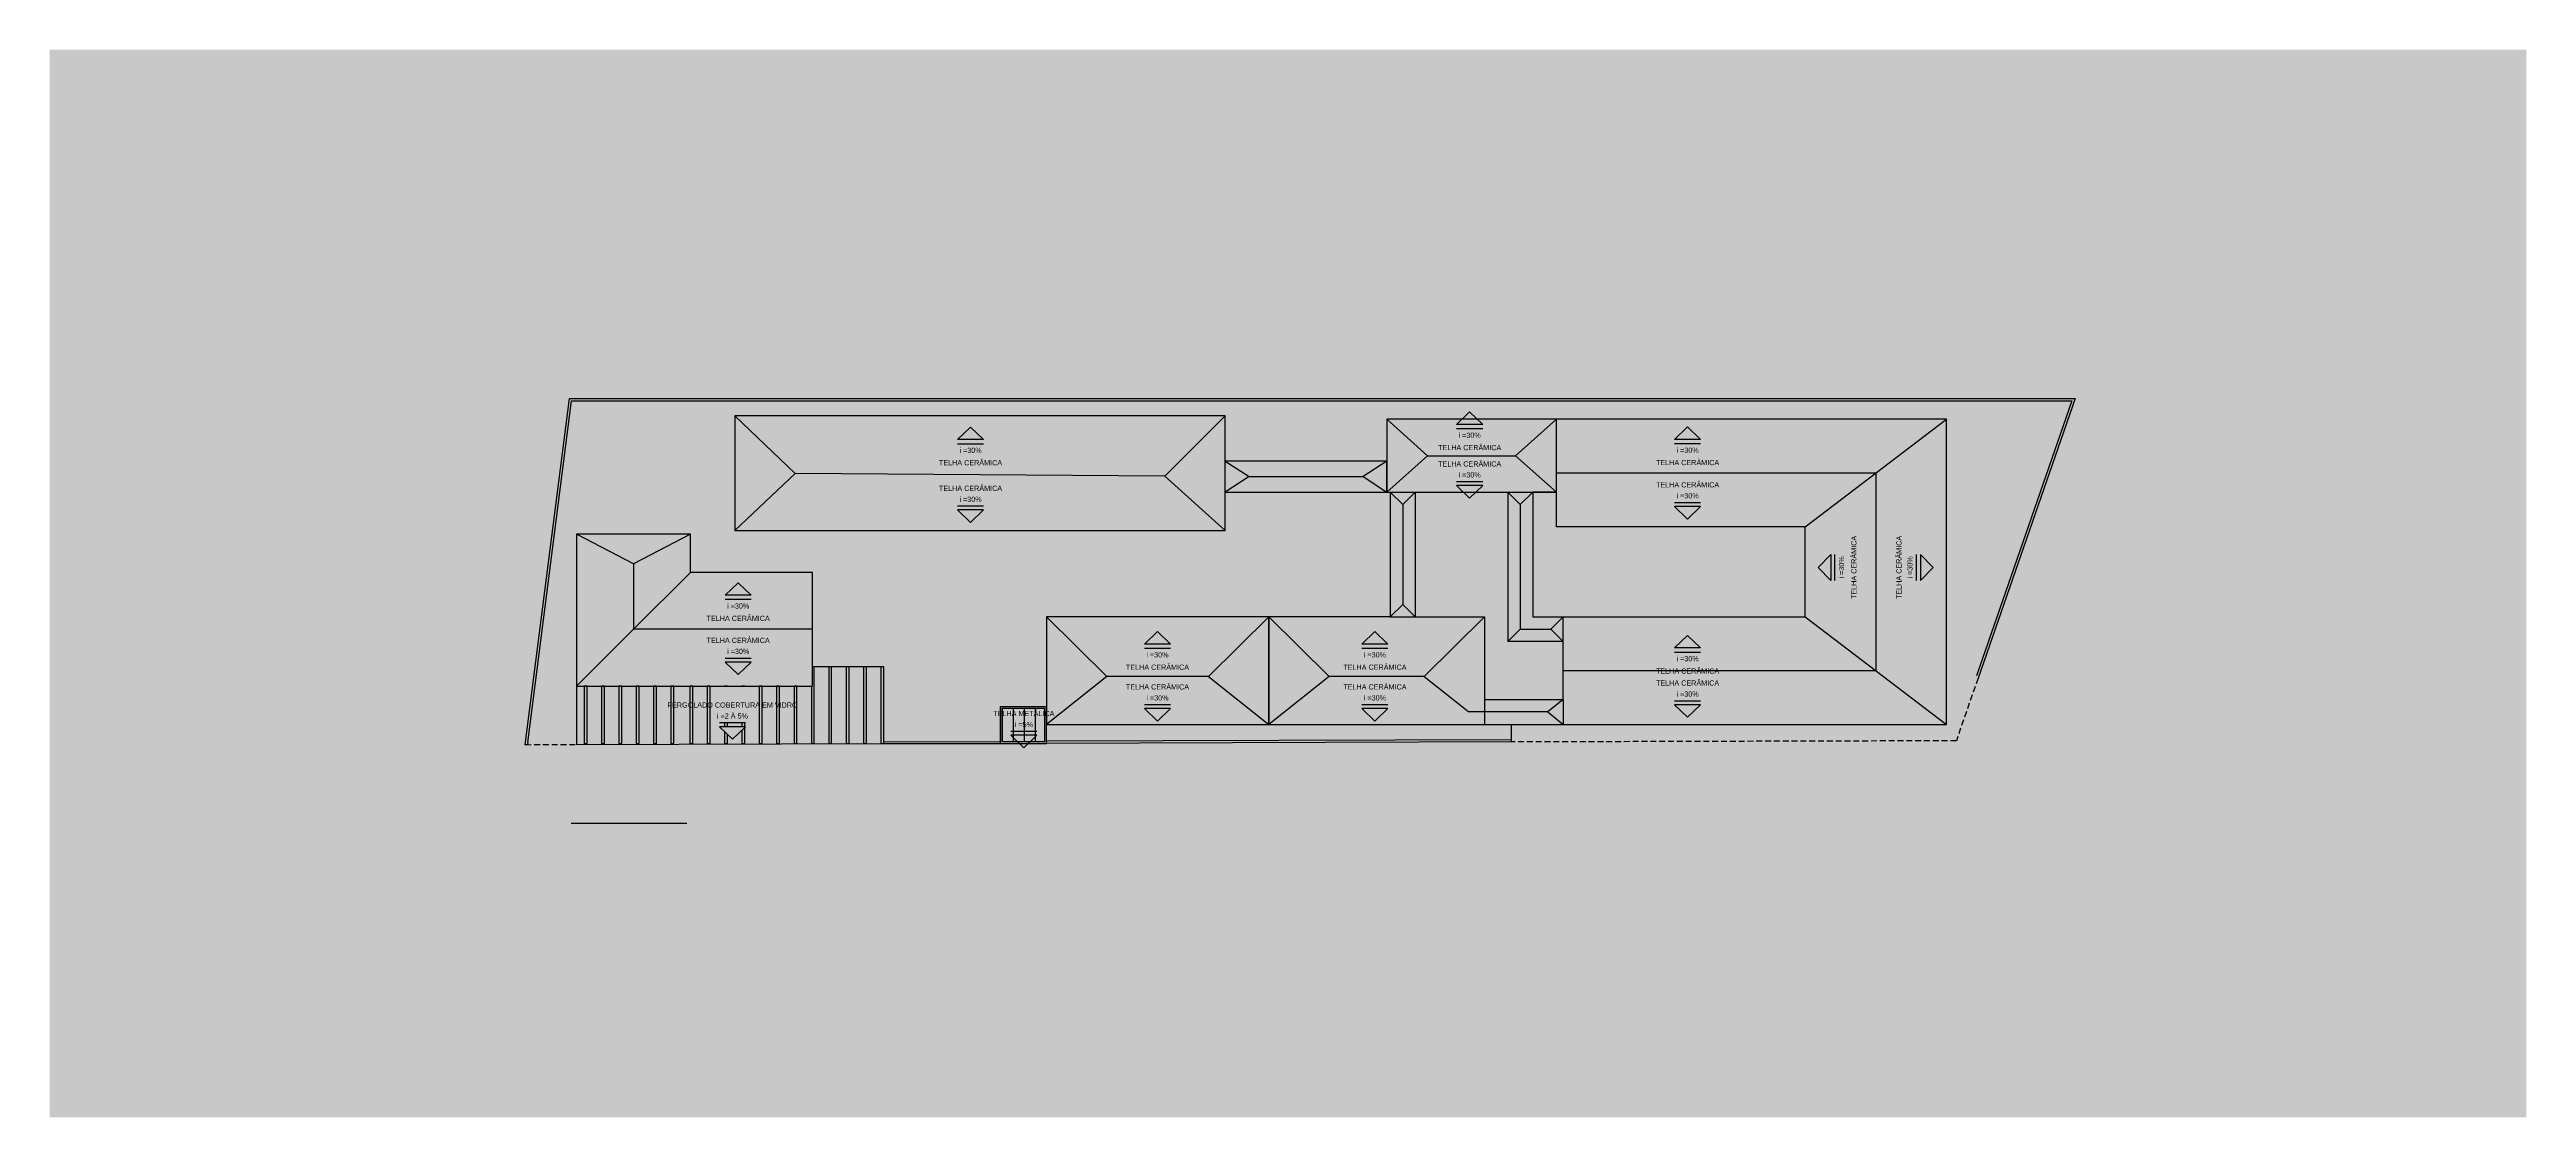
# Model space of a CAD drawing. Header units: centimetres. Extents: x 0 to 1814864, y -139216 to 99734.
# Drawn here: x 895693 to 917082, y -63151 to -53930 of the extents above; entities that cross this region are included whole.
import ezdxf
from ezdxf.enums import TextEntityAlignment as Align

# ---------------------------------------------------------------- set-up
doc = ezdxf.new("R2010")
doc.units = ezdxf.units.CM
doc.header["$LTSCALE"] = 4
doc.linetypes.add('HIDDENX2', pattern=[19.05, 12.7, -6.35])
for name, color, linetype in [('0.1', 1, 'Continuous'), ('0.4', 4, 'Continuous'), ('0.6', 6, 'Continuous'), ('03-CONT', 3, 'Continuous'), ('B-SIMBOLOS', 2, 'Continuous')]:
    doc.layers.add(name, color=color, linetype=linetype)
doc.layers.add('C-TEXTO-01', color=2, linetype='Continuous', lineweight=20)
doc.styles.add('S2', font='romans.shx', dxfattribs={"height": 0.2})
doc.styles.add('Símbolos', font='ERASLGHT.TTF')

# ---------------------------------------------------------------- blocks, each defined once
blk = doc.blocks.new('*U33')
blk.add_line((-0.45, 0.573), (0.45, 0.573))
blk.add_lwpolyline([(0, 0), (0.45, 0.433), (-0.45, 0.433)], close=True)
at = {"style": 'S2'}
for tag, p in [('COBERTURA', (0, 1.092)), ('INCLINAÇÃO', (0, 0.713))]:
    blk.add_attdef(tag, text='', height=0.2, dxfattribs=at).set_placement(p, align=Align.CENTER)

msp = doc.modelspace()

# ---------------------------------------------------------------- hatches: boundary and pattern name
at = {"layer": '0.4', "true_color": 0xf8f3ec}
h = msp.add_hatch(color=7, dxfattribs=at)
h.dxf.hatch_style = 1
h.paths.add_polyline_path([(917082.191, -63151.425), (917082.191, -53929.876), (895693.384, -53929.876), (895693.384, -63151.425)])
at = {"layer": '0.4'}
h = msp.add_hatch(dxfattribs=at)
h.set_pattern_fill('ANSI31', color=256, scale=30, angle=45)
h.paths.add_polyline_path([(904287.783, -59621.245), (903917.783, -59621.245), (903917.783, -59906.245), (904287.783, -59906.245)])
at = {"layer": '03-CONT', "true_color": 0x964b00, "transparency": 33554508}
h = msp.add_hatch(color=34, dxfattribs=at)
h.dxf.hatch_style = 1
h.paths.add_polyline_path([(902133.046, -57591.565), (901611.559, -57092.906), (901611.559, -58082.827)])
h.paths.add_polyline_path([(905846.559, -57092.906), (901611.559, -57092.906), (902133.046, -57591.565), (905325.02, -57614.205)])
h.paths.add_polyline_path([(903374.835, -57447.889), (903917.868, -57447.889), (903917.868, -57535.516), (903374.835, -57535.516)], flags=0)
h.paths.add_polyline_path([(903533.851, -57298.4), (903646.351, -57190.147), (903758.851, -57298.4)], flags=16)
h.paths.add_polyline_path([(903540.239, -57356.119), (903752.464, -57356.119), (903752.464, -57425.696), (903540.239, -57425.696)], flags=0)
h.paths.add_polyline_path([(905325.02, -57614.205), (902133.046, -57591.565), (901611.559, -58082.827), (905846.515, -58082.827)])
h.paths.add_polyline_path([(903374.835, -57756.355), (903374.835, -57668.728), (903917.868, -57668.728), (903917.868, -57756.355)], flags=16)
h.paths.add_polyline_path([(903540.239, -57778.549), (903752.464, -57778.549), (903752.464, -57848.125), (903540.239, -57848.125)], flags=0)
h.paths.add_polyline_path([(903533.851, -57905.844), (903758.851, -57905.844), (903646.351, -58014.097)], flags=16)
h.paths.add_polyline_path([(905846.559, -57482.906), (905846.559, -57092.906), (905325.02, -57614.205), (905846.515, -58082.827), (905846.559, -58082.827), (905846.559, -57752.903)])
h.paths.add_polyline_path([(907240.792, -57482.906), (905846.559, -57482.906), (906051.664, -57617.905), (907035.688, -57617.905)])
h.paths.add_polyline_path([(907035.688, -57617.905), (906051.664, -57617.905), (905846.559, -57752.903), (907240.792, -57752.903)])
h.paths.add_polyline_path([(905846.559, -57482.906), (905846.559, -57752.903), (906051.664, -57617.905)])
h.paths.add_polyline_path([(907240.792, -57482.906), (907035.688, -57617.905), (907240.792, -57752.903)])
h.paths.add_polyline_path([(907378.292, -57857.554), (907270.792, -57752.903), (907270.792, -58827.37), (907378.292, -58722.72)])
h.paths.add_polyline_path([(907485.792, -57752.903), (907378.292, -57857.554), (907378.292, -58722.72), (907485.792, -58827.37)])
h.paths.add_polyline_path([(907378.292, -58722.72), (907270.792, -58827.37), (907485.792, -58827.37)])
h.paths.add_polyline_path([(907485.792, -57752.903), (907270.792, -57752.903), (907378.292, -57857.554)])
h.paths.add_polyline_path([(905701.298, -59342.37), (904824.278, -59342.37), (904302.783, -59757.37), (906222.792, -59757.37)])
h.paths.add_polyline_path([(904989.222, -59471.159), (904989.222, -59383.533), (905532.255, -59383.533), (905532.255, -59471.159)], flags=16)
h.paths.add_polyline_path([(905148.239, -59620.648), (905373.239, -59620.648), (905260.739, -59728.902)], flags=16)
h.paths.add_polyline_path([(905154.626, -59562.93), (905154.626, -59493.353), (905366.851, -59493.353), (905366.851, -59562.93)], flags=16)
h.paths.add_polyline_path([(906222.792, -58827.37), (905701.298, -59342.37), (906222.792, -59757.37)])
h.paths.add_polyline_path([(906744.287, -59342.37), (906222.792, -58827.37), (906222.792, -59757.37)])
h.paths.add_polyline_path([(908084.195, -58827.37), (907485.792, -58827.37), (907270.792, -58827.37), (906222.792, -58827.37), (906744.287, -59342.37), (907562.7, -59342.37)])
h.paths.add_polyline_path([(906866.97, -59213.582), (907410.003, -59213.582), (907410.003, -59301.208), (906866.97, -59301.208)], flags=0)
h.paths.add_polyline_path([(907025.987, -59064.092), (907138.487, -58955.839), (907250.987, -59064.092)], flags=16)
h.paths.add_polyline_path([(907032.374, -59121.811), (907244.599, -59121.811), (907244.599, -59191.388), (907032.374, -59191.388)], flags=0)
h.paths.add_polyline_path([(907562.7, -59342.37), (906744.287, -59342.37), (906222.792, -59757.37), (908084.195, -59757.37), (908084.195, -59649.87), (907949.109, -59649.87)])
h.paths.add_polyline_path([(906866.97, -59471.159), (906866.97, -59383.533), (907410.003, -59383.533), (907410.003, -59471.159)], flags=16)
h.paths.add_polyline_path([(907032.374, -59493.353), (907244.599, -59493.353), (907244.599, -59562.93), (907032.374, -59562.93)], flags=0)
h.paths.add_polyline_path([(907025.987, -59620.648), (907250.987, -59620.648), (907138.487, -59728.902)], flags=16)
h.paths.add_polyline_path([(908084.195, -58827.37), (907562.7, -59342.37), (907949.109, -59649.87), (908084.195, -59649.87)])
h.paths.add_polyline_path([(906222.792, -58827.37), (904302.783, -58827.37), (904824.278, -59342.37), (905701.298, -59342.37)])
h.paths.add_polyline_path([(905532.255, -59213.582), (905532.255, -59301.208), (904989.222, -59301.208), (904989.222, -59213.582)], flags=0)
h.paths.add_polyline_path([(905366.851, -59191.388), (905154.626, -59191.388), (905154.626, -59121.811), (905366.851, -59121.811)], flags=16)
h.paths.add_polyline_path([(905373.239, -59064.092), (905148.239, -59064.092), (905260.739, -58955.839)], flags=16)
h.paths.add_polyline_path([(908631.455, -59649.87), (908084.195, -59649.87), (908084.195, -59757.37), (908762.792, -59757.37)])
h.paths.add_polyline_path([(908762.792, -59542.37), (908084.195, -59542.37), (908084.195, -59649.87), (908631.455, -59649.87)])
h.paths.add_polyline_path([(908762.792, -59542.37), (908631.455, -59649.87), (908762.792, -59757.37)])
h.paths.add_polyline_path([(911462.792, -59292.37), (910109.985, -59292.37), (910109.985, -59334.433), (909566.952, -59334.433), (909566.952, -59292.37), (908762.792, -59292.37), (908762.792, -59542.37), (908762.792, -59757.37), (912072.792, -59757.37)])
h.paths.add_polyline_path([(909566.952, -59437.934), (909566.952, -59350.308), (910109.985, -59350.308), (910109.985, -59437.934)], flags=16)
h.paths.add_polyline_path([(909725.969, -59587.424), (909950.969, -59587.424), (909838.469, -59695.677)], flags=16)
h.paths.add_polyline_path([(909732.356, -59460.128), (909944.581, -59460.128), (909944.581, -59529.705), (909732.356, -59529.705)], flags=0)
h.paths.add_polyline_path([(910852.792, -58827.37), (908762.792, -58827.37), (908762.792, -59042.37), (908762.792, -59292.37), (909566.952, -59292.37), (909566.952, -59246.807), (910109.985, -59246.807), (910109.985, -59292.37), (911462.792, -59292.37)])
h.paths.add_polyline_path([(909725.969, -59097.317), (909838.469, -58989.064), (909950.969, -59097.317)], flags=16)
h.paths.add_polyline_path([(909732.356, -59155.036), (909944.581, -59155.036), (909944.581, -59224.613), (909732.356, -59224.613)], flags=0)
h.paths.add_polyline_path([(911462.792, -57586.37), (910852.792, -58051.37), (910852.792, -58827.37), (911462.792, -59292.37)])
h.paths.add_polyline_path([(911224.428, -58673.014), (911224.428, -58129.981), (911312.055, -58129.981), (911312.055, -58673.014)], flags=16)
h.paths.add_polyline_path([(911074.939, -58513.998), (910966.686, -58401.498), (911074.939, -58288.998)], flags=16)
h.paths.add_polyline_path([(911132.658, -58507.61), (911132.658, -58295.385), (911202.234, -58295.385), (911202.234, -58507.61)], flags=16)
h.paths.add_polyline_path([(912072.792, -57121.37), (911462.792, -57586.37), (911462.792, -59292.37), (912072.792, -59757.37)])
h.paths.add_polyline_path([(911701.156, -58673.014), (911613.53, -58673.014), (911613.53, -58129.981), (911701.156, -58129.981)], flags=16)
h.paths.add_polyline_path([(911850.646, -58513.998), (911850.646, -58288.998), (911958.899, -58401.498)], flags=16)
h.paths.add_polyline_path([(911792.927, -58507.61), (911723.35, -58507.61), (911723.35, -58295.385), (911792.927, -58295.385)], flags=16)
h.paths.add_polyline_path([(911462.792, -57586.37), (908705.792, -57586.37), (908705.792, -58051.37), (910852.792, -58051.37)])
h.paths.add_polyline_path([(910109.985, -57726.332), (909566.952, -57726.332), (909566.952, -57638.705), (910109.985, -57638.705)], flags=16)
h.paths.add_polyline_path([(909950.969, -57875.821), (909838.469, -57984.074), (909725.969, -57875.821)], flags=16)
h.paths.add_polyline_path([(909944.581, -57818.102), (909732.356, -57818.102), (909732.356, -57748.525), (909944.581, -57748.525)], flags=16)
h.paths.add_polyline_path([(912072.792, -57121.37), (908705.792, -57121.37), (908705.792, -57586.37), (911462.792, -57586.37)])
h.paths.add_polyline_path([(910109.985, -57446.409), (910109.985, -57534.036), (909566.952, -57534.036), (909566.952, -57446.409)], flags=0)
h.paths.add_polyline_path([(909950.969, -57296.92), (909725.969, -57296.92), (909838.469, -57188.667)], flags=16)
h.paths.add_polyline_path([(909944.581, -57354.639), (909944.581, -57424.216), (909732.356, -57424.216), (909732.356, -57354.639)], flags=0)
h.paths.add_polyline_path([(908762.792, -58827.37), (908500.792, -58827.37), (908500.792, -57752.903), (908393.292, -57857.554), (908393.292, -58934.87), (908658.142, -58934.87)])
h.paths.add_polyline_path([(908658.142, -58934.87), (908393.292, -58934.87), (908285.792, -59042.37), (908762.792, -59042.37)])
h.paths.add_polyline_path([(908762.792, -58827.37), (908658.142, -58934.87), (908762.792, -59042.37)])
h.paths.add_polyline_path([(908393.292, -57857.554), (908285.792, -57752.903), (908285.792, -59042.37), (908393.292, -58934.87)])
h.paths.add_polyline_path([(908500.792, -57752.903), (908285.792, -57752.903), (908393.292, -57857.554)])
h.paths.add_polyline_path([(908705.792, -57121.37), (908353.703, -57437.137), (908705.792, -57752.903)])
h.paths.add_polyline_path([(908353.703, -57437.137), (907592.882, -57437.137), (907240.792, -57752.903), (907270.792, -57752.903), (907903.769, -57752.903), (907843.808, -57695.206), (908068.808, -57695.206), (908008.847, -57752.903), (908705.792, -57752.903)])
h.paths.add_polyline_path([(908227.825, -57545.716), (907684.792, -57545.716), (907684.792, -57458.09), (908227.825, -57458.09)], flags=16)
h.paths.add_polyline_path([(908062.421, -57637.487), (907850.195, -57637.487), (907850.195, -57567.91), (908062.421, -57567.91)], flags=16)
h.paths.add_polyline_path([(908705.792, -57121.37), (908020.895, -57121.37), (908068.808, -57167.475), (907843.808, -57167.475), (907891.721, -57121.37), (907240.792, -57121.37), (907592.882, -57437.137), (908353.703, -57437.137)])
h.paths.add_polyline_path([(908227.825, -57316.964), (908227.825, -57404.591), (907684.792, -57404.591), (907684.792, -57316.964)], flags=0)
h.paths.add_polyline_path([(908062.421, -57225.194), (908062.421, -57294.77), (907850.195, -57294.77), (907850.195, -57225.194)], flags=0)
h.paths.add_polyline_path([(907240.792, -57121.37), (907240.792, -57752.903), (907592.882, -57437.137)])
h.paths.add_polyline_path([(908068.808, -57695.206), (907843.808, -57695.206), (907903.769, -57752.903), (908008.847, -57752.903)], flags=17)
h.paths.add_polyline_path([(908020.895, -57121.37), (907891.721, -57121.37), (907843.808, -57167.475), (908068.808, -57167.475)], flags=17)
h.paths.add_polyline_path([(911312.055, -58673.014), (911312.055, -58129.981), (911224.428, -58129.981), (911224.428, -58673.014)], flags=24)
h.paths.add_polyline_path([(911202.234, -58507.61), (911202.234, -58295.385), (911132.658, -58295.385), (911132.658, -58507.61)], flags=24)
h.paths.add_polyline_path([(911701.156, -58673.014), (911701.156, -58129.981), (911613.53, -58129.981), (911613.53, -58673.014)], flags=24)
h.paths.add_polyline_path([(911792.927, -58507.61), (911792.927, -58295.385), (911723.35, -58295.385), (911723.35, -58507.61)], flags=24)
h.paths.add_polyline_path([(907684.792, -57404.591), (908227.825, -57404.591), (908227.825, -57316.964), (907684.792, -57316.964)], flags=24)
h.paths.add_polyline_path([(907850.195, -57294.77), (908062.421, -57294.77), (908062.421, -57225.194), (907850.195, -57225.194)], flags=24)
h.paths.add_polyline_path([(903374.835, -57535.516), (903917.868, -57535.516), (903917.868, -57447.889), (903374.835, -57447.889)], flags=24)
h.paths.add_polyline_path([(903540.239, -57425.696), (903752.464, -57425.696), (903752.464, -57356.119), (903540.239, -57356.119)], flags=24)
h.paths.add_polyline_path([(904989.222, -59301.208), (905532.255, -59301.208), (905532.255, -59213.582), (904989.222, -59213.582)], flags=24)
h.paths.add_polyline_path([(905154.626, -59191.388), (905366.851, -59191.388), (905366.851, -59121.811), (905154.626, -59121.811)], flags=24)
h.paths.add_polyline_path([(906866.97, -59301.208), (907410.003, -59301.208), (907410.003, -59213.582), (906866.97, -59213.582)], flags=24)
h.paths.add_polyline_path([(907032.374, -59191.388), (907244.599, -59191.388), (907244.599, -59121.811), (907032.374, -59121.811)], flags=24)
h.paths.add_polyline_path([(909566.952, -59334.433), (910109.985, -59334.433), (910109.985, -59246.807), (909566.952, -59246.807)], flags=9)
h.paths.add_polyline_path([(909732.356, -59224.613), (909944.581, -59224.613), (909944.581, -59155.036), (909732.356, -59155.036)], flags=24)
h.paths.add_polyline_path([(909566.952, -57534.036), (910109.985, -57534.036), (910109.985, -57446.409), (909566.952, -57446.409)], flags=24)
h.paths.add_polyline_path([(909732.356, -57424.216), (909944.581, -57424.216), (909944.581, -57354.639), (909732.356, -57354.639)], flags=24)
h.paths.add_polyline_path([(907684.792, -57545.716), (908227.825, -57545.716), (908227.825, -57458.09), (907684.792, -57458.09)], flags=24)
h.paths.add_polyline_path([(907850.195, -57637.487), (908062.421, -57637.487), (908062.421, -57567.91), (907850.195, -57567.91)], flags=24)
h.paths.add_polyline_path([(903374.835, -57756.355), (903917.868, -57756.355), (903917.868, -57668.728), (903374.835, -57668.728)], flags=24)
h.paths.add_polyline_path([(903540.239, -57848.125), (903752.464, -57848.125), (903752.464, -57778.549), (903540.239, -57778.549)], flags=24)
h.paths.add_polyline_path([(904989.222, -59471.159), (905532.255, -59471.159), (905532.255, -59383.533), (904989.222, -59383.533)], flags=24)
h.paths.add_polyline_path([(905154.626, -59562.93), (905366.851, -59562.93), (905366.851, -59493.353), (905154.626, -59493.353)], flags=24)
h.paths.add_polyline_path([(906866.97, -59471.159), (907410.003, -59471.159), (907410.003, -59383.533), (906866.97, -59383.533)], flags=24)
h.paths.add_polyline_path([(907032.374, -59562.93), (907244.599, -59562.93), (907244.599, -59493.353), (907032.374, -59493.353)], flags=24)
h.paths.add_polyline_path([(909566.952, -59437.934), (910109.985, -59437.934), (910109.985, -59350.308), (909566.952, -59350.308)], flags=24)
h.paths.add_polyline_path([(909732.356, -59529.705), (909944.581, -59529.705), (909944.581, -59460.128), (909732.356, -59460.128)], flags=24)
h.paths.add_polyline_path([(909566.952, -57726.332), (910109.985, -57726.332), (910109.985, -57638.705), (909566.952, -57638.705)], flags=24)
h.paths.add_polyline_path([(909732.356, -57818.102), (909944.581, -57818.102), (909944.581, -57748.525), (909732.356, -57748.525)], flags=24)
h = msp.add_hatch(color=34, dxfattribs=at)
h.dxf.hatch_style = 1
h.paths.add_polyline_path([(902282.485, -58935.763), (900734.985, -58935.763), (900242.485, -59425.763), (902282.485, -59425.763)])
h.paths.add_polyline_path([(901368.349, -59069.724), (901368.349, -58982.098), (901911.382, -58982.098), (901911.382, -59069.724)], flags=16)
h.paths.add_polyline_path([(901527.366, -59219.214), (901752.366, -59219.214), (901639.866, -59327.467)], flags=16)
h.paths.add_polyline_path([(901533.753, -59161.495), (901533.753, -59091.918), (901745.979, -59091.918), (901745.979, -59161.495)], flags=16)
h.paths.add_polyline_path([(902282.485, -58445.763), (901227.485, -58445.763), (900734.985, -58935.763), (902282.485, -58935.763)])
h.paths.add_polyline_path([(901368.349, -58791.608), (901911.382, -58791.608), (901911.382, -58879.234), (901368.349, -58879.234)], flags=0)
h.paths.add_polyline_path([(901533.753, -58699.837), (901745.979, -58699.837), (901745.979, -58769.414), (901533.753, -58769.414)], flags=0)
h.paths.add_polyline_path([(901527.366, -58642.118), (901639.866, -58533.865), (901752.366, -58642.118)], flags=16)
h.paths.add_polyline_path([(901227.485, -58445.763), (901227.485, -58115.763), (900734.985, -58369.912), (900734.985, -58935.763)])
h.paths.add_polyline_path([(900734.985, -58369.912), (900242.485, -58115.763), (900242.485, -59425.763), (900734.985, -58935.763)])
h.paths.add_polyline_path([(901227.485, -58115.763), (900242.485, -58115.763), (900734.985, -58369.912)])
h.paths.add_polyline_path([(901368.349, -59069.724), (901911.382, -59069.724), (901911.382, -58982.098), (901368.349, -58982.098)], flags=24)
h.paths.add_polyline_path([(901533.753, -59161.495), (901745.979, -59161.495), (901745.979, -59091.918), (901533.753, -59091.918)], flags=24)
h.paths.add_polyline_path([(901368.349, -58879.234), (901911.382, -58879.234), (901911.382, -58791.608), (901368.349, -58791.608)], flags=24)
h.paths.add_polyline_path([(901533.753, -58769.414), (901745.979, -58769.414), (901745.979, -58699.837), (901533.753, -58699.837)], flags=24)
h = msp.add_hatch(color=34, dxfattribs=at)
h.dxf.hatch_style = 1
h.paths.add_polyline_path([(904824.278, -59342.37), (904302.783, -58827.37), (904302.783, -59757.37)])

# ---------------------------------------------------------------- linework, layer by layer
at = {"layer": '0.1', "linetype": 'HIDDENX2'}
msp.add_line((899801.734, -59932.456), (900243.867, -59931.247), dxfattribs=at)
for points in [[(912346.13, -59359.173), (912159.038, -59898.674)], [(912159.038, -59898.674), (908318.495, -59909.173)]]:
    msp.add_lwpolyline(points, dxfattribs=at)
at = {"layer": '0.4'}
for p, q in [((900734.985, -58369.912), (900242.485, -58115.763)), ((901227.485, -58115.763), (900734.985, -58369.912)), ((900734.985, -58369.912), (900734.985, -58935.763)), ((901227.485, -58445.763), (900734.985, -58935.763)), ((900734.985, -58935.763), (900242.485, -59425.763)), ((902282.485, -58935.763), (900734.985, -58935.763)), ((904302.783, -58827.37), (904824.278, -59342.37)), ((906222.792, -58827.37), (905701.298, -59342.37)), ((904824.278, -59342.37), (904302.783, -59757.37)), ((905701.298, -59342.37), (904824.278, -59342.37)), ((905701.298, -59342.37), (906222.792, -59757.37)), ((899824.46, -59912.394), (899821.336, -59932.402)), ((902881.554, -59923.372), (903902.783, -59921.245)), ((902896.569, -59908.341), (903902.752, -59906.245))]:
    msp.add_line(p, q, dxfattribs=at)
for points in [[(899821.336, -59932.402), (899801.734, -59932.456), (900183.62, -56942.906), (913184.06, -56942.906), (912346.13, -59359.173)], [(899824.46, -59912.394), (900201.228, -56962.906), (913155.956, -56962.906), (912331.897, -59339.173)], [(901227.485, -58115.763), (900242.485, -58115.763), (900242.485, -59425.763), (902282.485, -59425.763), (902282.485, -58445.763), (901227.485, -58445.763), (901227.485, -58115.763)], [(900242.485, -59425.763), (900243.867, -59931.247), (902897.069, -59922.563), (902897.069, -59259.149), (902282.485, -59259.149), (902282.485, -58445.763), (901227.485, -58445.763)], [(908318.495, -59889.173), (904302.783, -59901.937)], [(908318.495, -59909.173), (904302.783, -59921.245)]]:
    msp.add_lwpolyline(points, dxfattribs=at)
msp.add_lwpolyline([(904302.783, -59757.37), (906222.792, -59757.37), (906222.792, -58827.37), (904302.783, -58827.37)], close=True, dxfattribs=at)
at = {"layer": '0.6'}
for p, q in [((901611.559, -57092.906), (902133.046, -57591.565)), ((905846.559, -57092.906), (905325.02, -57614.205)), ((907240.792, -57121.37), (907240.792, -57752.903)), ((907240.792, -57121.37), (907592.882, -57437.137)), ((908705.792, -57121.37), (908353.703, -57437.137)), ((908705.792, -58051.37), (908705.792, -57121.37)), ((910852.792, -58051.37), (912072.792, -57121.37)), ((905846.559, -57752.903), (905846.559, -57482.906)), ((905846.559, -57482.906), (906051.664, -57617.905)), ((907240.792, -57482.906), (907035.688, -57617.905)), ((907592.882, -57437.137), (907240.792, -57752.903)), ((907240.792, -57752.903), (907240.792, -57482.906)), ((907592.882, -57437.137), (908353.703, -57437.137)), ((908353.703, -57437.137), (908705.792, -57752.903)), ((902133.046, -57591.565), (901611.559, -58082.827)), ((905325.02, -57614.205), (902133.046, -57591.565)), ((905325.02, -57614.205), (905846.515, -58082.827)), ((906051.664, -57617.905), (905846.559, -57752.903)), ((906051.664, -57617.905), (907035.688, -57617.905)), ((907035.688, -57617.905), (907240.792, -57752.903)), ((908705.792, -57586.37), (911462.792, -57586.37)), ((911462.792, -57586.37), (911462.792, -59292.37)), ((907270.792, -57752.903), (908705.792, -57752.903)), ((907378.292, -57857.554), (907270.792, -57752.903)), ((907378.292, -57857.554), (907485.792, -57752.903)), ((907378.292, -57857.554), (907378.292, -58722.72)), ((907485.792, -57752.903), (908285.792, -57752.903)), ((908285.792, -57752.903), (908285.792, -59042.37)), ((908393.292, -57857.554), (908285.792, -57752.903)), ((908393.292, -57857.554), (908500.792, -57752.903)), ((908393.292, -57857.554), (908393.292, -58934.87)), ((907378.292, -58722.72), (907270.792, -58827.37)), ((907378.292, -58722.72), (907485.792, -58827.37)), ((906222.792, -58827.37), (906744.287, -59342.37)), ((907270.792, -58827.37), (908084.195, -58827.37)), ((908084.195, -58827.37), (907562.7, -59342.37)), ((908084.195, -58827.37), (908084.195, -59757.37)), ((908393.292, -58934.87), (908285.792, -59042.37)), ((908393.292, -58934.87), (908658.142, -58934.87)), ((908658.142, -58934.87), (908762.792, -58827.37)), ((908658.142, -58934.87), (908762.792, -59042.37)), ((908762.792, -59042.37), (908762.792, -58827.37)), ((910852.792, -58827.37), (912072.792, -59757.37)), ((906744.287, -59342.37), (906222.792, -59757.37)), ((907562.7, -59342.37), (906744.287, -59342.37)), ((907562.7, -59342.37), (907949.109, -59649.87)), ((908762.792, -59292.37), (911462.792, -59292.37)), ((908631.455, -59649.87), (907949.109, -59649.87)), ((908084.195, -59542.37), (908084.195, -59757.37)), ((908762.792, -59542.37), (908631.455, -59649.87)), ((908631.455, -59649.87), (908762.792, -59757.37)), ((908762.792, -59542.37), (908762.792, -59757.37)), ((908762.792, -59542.37), (908762.792, -59757.37)), ((908318.495, -59909.173), (908318.495, -59757.469, 72875.6))]:
    msp.add_line(p, q, dxfattribs=at)
for points in [[(901611.559, -57092.906), (901611.559, -58082.827), (905846.559, -58082.827), (905846.559, -57752.903), (907270.792, -57752.903), (907270.792, -58827.37), (906222.792, -58827.37), (906222.792, -59757.37), (912072.792, -59757.37), (912072.792, -57121.37), (907240.792, -57121.37), (907240.792, -57482.906), (905846.559, -57482.906), (905846.559, -57092.906), (901611.559, -57092.906)], [(907485.792, -57752.903), (907485.792, -58827.37)], [(908705.792, -57752.903), (908500.792, -57752.903), (908500.792, -58827.37), (910852.792, -58827.37), (910852.792, -58051.37), (908705.792, -58051.37), (908705.792, -57752.903)], [(908084.195, -58927.37), (908084.195, -59542.37), (908762.792, -59542.37), (908762.792, -59042.37), (908285.792, -59042.37)]]:
    msp.add_lwpolyline(points, dxfattribs=at)
for points in [[(903902.783, -59921.245), (904302.783, -59921.245), (904302.783, -59606.245), (903902.783, -59606.245)], [(903917.783, -59906.245), (904287.783, -59906.245), (904287.783, -59621.245), (903917.783, -59621.245)]]:
    msp.add_lwpolyline(points, close=True, dxfattribs=at)
at = {"layer": '03-CONT'}
msp.add_line((900196.756, -60610.069), (901196.756, -60610.069), dxfattribs=at)
for points in [[(900309.569, -59425.763), (900309.569, -59922.149), (900334.569, -59922.149), (900334.569, -59425.763)], [(900459.569, -59425.763), (900459.569, -59922.149), (900484.569, -59922.149), (900484.569, -59425.763)], [(900609.569, -59425.763), (900609.569, -59922.149), (900634.569, -59922.149), (900634.569, -59425.763)], [(900759.569, -59425.763), (900759.569, -59922.149), (900784.569, -59922.149), (900784.569, -59425.763)], [(900909.569, -59425.763), (900909.569, -59922.149), (900934.569, -59922.149), (900934.569, -59425.763)], [(901059.569, -59425.763), (901059.569, -59922.149), (901084.569, -59922.149), (901084.569, -59425.763)], [(901222.069, -59425.763), (901222.069, -59922.149), (901247.069, -59922.149), (901247.069, -59425.763)], [(901372.069, -59425.763), (901372.069, -59922.149), (901397.069, -59922.149), (901397.069, -59425.763)], [(901822.069, -59425.763), (901822.069, -59922.149), (901847.069, -59922.149), (901847.069, -59425.763)], [(901972.069, -59425.763), (901972.069, -59922.149), (901997.069, -59922.149), (901997.069, -59425.763)], [(902122.069, -59425.763), (902122.069, -59922.149), (902147.069, -59922.149), (902147.069, -59425.763)], [(902422.069, -59259.149), (902422.069, -59922.149), (902447.069, -59922.149), (902447.069, -59259.149)], [(902572.069, -59259.149), (902572.069, -59922.149), (902597.069, -59922.149), (902597.069, -59259.149)], [(902722.069, -59259.149), (902722.069, -59922.149), (902747.069, -59922.149), (902747.069, -59259.149)], [(902872.069, -59259.149), (902872.069, -59922.149), (902897.069, -59922.149), (902897.069, -59259.149)]]:
    msp.add_lwpolyline(points, close=True, dxfattribs=at)
for points in [[(901547.069, -59425.763), (901522.069, -59425.763)], [(901697.069, -59425.763), (901672.069, -59425.763)], [(902272.069, -59425.763), (902272.069, -59922.149), (902297.069, -59922.149), (902297.069, -59259.149), (902282.485, -59259.149)], [(901522.069, -59742.236), (901522.069, -59777.284)], [(901522.069, -59819.766), (901522.069, -59922.149), (901547.069, -59922.149), (901547.069, -59843.823)], [(901547.069, -59777.284), (901547.069, -59742.236)], [(901672.069, -59806.971), (901672.069, -59922.149), (901697.069, -59922.149), (901697.069, -59742.236)], [(901672.069, -59742.236), (901672.069, -59777.284)]]:
    msp.add_lwpolyline(points, dxfattribs=at)

# ---------------------------------------------------------------- block references
at = {"layer": 'B-SIMBOLOS'}
ref = msp.add_blockref('*U33', (907956.308, -57059.222), dxfattribs=dict(at, xscale=-250, yscale=250, zscale=250, rotation=180))
ref.add_attrib('COBERTURA', 'TELHA CERÂMICA', dxfattribs={"layer": 'C-TEXTO-01', "height": 45, "style": 'Símbolos'}).set_placement((907956.308, -57389.294), align=Align.CENTER)
ref.add_attrib('INCLINAÇÃO', 'i =30%', dxfattribs={"layer": 'C-TEXTO-01', "height": 45, "style": 'Símbolos'}).set_placement((907956.308, -57282.482), align=Align.CENTER)
ref = msp.add_blockref('*U33', (903646.351, -57190.147), dxfattribs=dict(at, xscale=-250, yscale=250, zscale=250, rotation=180))
ref.add_attrib('COBERTURA', 'TELHA CERÂMICA', dxfattribs={"layer": 'C-TEXTO-01', "height": 45, "style": 'Símbolos'}).set_placement((903646.351, -57520.219), align=Align.CENTER)
ref.add_attrib('INCLINAÇÃO', 'i =30%', dxfattribs={"layer": 'C-TEXTO-01', "height": 45, "style": 'Símbolos'}).set_placement((903646.351, -57413.407), align=Align.CENTER)
ref = msp.add_blockref('*U33', (909838.469, -57188.667), dxfattribs=dict(at, xscale=-250, yscale=250, zscale=250, rotation=180))
ref.add_attrib('COBERTURA', 'TELHA CERÂMICA', dxfattribs={"layer": 'C-TEXTO-01', "height": 45, "style": 'Símbolos'}).set_placement((909838.469, -57518.739), align=Align.CENTER)
ref.add_attrib('INCLINAÇÃO', 'i =30%', dxfattribs={"layer": 'C-TEXTO-01', "height": 45, "style": 'Símbolos'}).set_placement((909838.469, -57411.927), align=Align.CENTER)
ref = msp.add_blockref('*U33', (907956.308, -57803.459), dxfattribs=dict(at, xscale=250, yscale=250, zscale=250))
ref.add_attrib('COBERTURA', 'TELHA CERÂMICA', dxfattribs={"layer": 'C-TEXTO-01', "height": 45, "style": 'Símbolos'}).set_placement((907956.308, -57530.42), align=Align.CENTER)
ref.add_attrib('INCLINAÇÃO', 'i =30%', dxfattribs={"layer": 'C-TEXTO-01', "height": 45, "style": 'Símbolos'}).set_placement((907956.308, -57625.199), align=Align.CENTER)
ref = msp.add_blockref('*U33', (903646.351, -58014.097), dxfattribs=dict(at, xscale=250, yscale=250, zscale=250))
ref.add_attrib('COBERTURA', 'TELHA CERÂMICA', dxfattribs={"layer": 'C-TEXTO-01', "height": 45, "style": 'Símbolos'}).set_placement((903646.351, -57741.058), align=Align.CENTER)
ref.add_attrib('INCLINAÇÃO', 'i =30%', dxfattribs={"layer": 'C-TEXTO-01', "height": 45, "style": 'Símbolos'}).set_placement((903646.351, -57835.837), align=Align.CENTER)
ref = msp.add_blockref('*U33', (909838.469, -57984.074), dxfattribs=dict(at, xscale=250, yscale=250, zscale=250))
ref.add_attrib('COBERTURA', 'TELHA CERÂMICA', dxfattribs={"layer": 'C-TEXTO-01', "height": 45, "style": 'Símbolos'}).set_placement((909838.469, -57711.035), align=Align.CENTER)
ref.add_attrib('INCLINAÇÃO', 'i =30%', dxfattribs={"layer": 'C-TEXTO-01', "height": 45, "style": 'Símbolos'}).set_placement((909838.469, -57805.814), align=Align.CENTER)
ref = msp.add_blockref('*U33', (910966.686, -58401.498), dxfattribs=dict(at, xscale=-250, yscale=250, zscale=250, rotation=270))
ref.add_attrib('COBERTURA', 'TELHA CERÂMICA', dxfattribs={"layer": 'C-TEXTO-01', "height": 45, "rotation": 90, "style": 'Símbolos'}).set_placement((911296.758, -58401.498), align=Align.CENTER)
ref.add_attrib('INCLINAÇÃO', 'i =30%', dxfattribs={"layer": 'C-TEXTO-01', "height": 45, "rotation": 90, "style": 'Símbolos'}).set_placement((911189.946, -58401.498), align=Align.CENTER)
ref = msp.add_blockref('*U33', (911958.899, -58401.498), dxfattribs=dict(at, xscale=250, yscale=250, zscale=250, rotation=90))
ref.add_attrib('COBERTURA', 'TELHA CERÂMICA', dxfattribs={"layer": 'C-TEXTO-01', "height": 45, "rotation": 90, "style": 'Símbolos'}).set_placement((911685.859, -58401.498), align=Align.CENTER)
ref.add_attrib('INCLINAÇÃO', 'i =30%', dxfattribs={"layer": 'C-TEXTO-01', "height": 45, "rotation": 90, "style": 'Símbolos'}).set_placement((911780.638, -58401.498), align=Align.CENTER)
ref = msp.add_blockref('*U33', (901639.866, -58533.865), dxfattribs=dict(at, xscale=-250, yscale=250, zscale=250, rotation=180.0000000000044))
ref.add_attrib('COBERTURA', 'TELHA CERÂMICA', dxfattribs={"layer": 'C-TEXTO-01', "height": 45, "style": 'Símbolos'}).set_placement((901639.866, -58863.937), align=Align.CENTER)
ref.add_attrib('INCLINAÇÃO', 'i =30%', dxfattribs={"layer": 'C-TEXTO-01', "height": 45, "style": 'Símbolos'}).set_placement((901639.866, -58757.125), align=Align.CENTER)
ref = msp.add_blockref('*U33', (901639.866, -59327.467), dxfattribs=dict(at, xscale=250, yscale=250, zscale=250))
ref.add_attrib('COBERTURA', 'TELHA CERÂMICA', dxfattribs={"layer": 'C-TEXTO-01', "height": 45, "style": 'Símbolos'}).set_placement((901639.866, -59054.428), align=Align.CENTER)
ref.add_attrib('INCLINAÇÃO', 'i =30%', dxfattribs={"layer": 'C-TEXTO-01', "height": 45, "style": 'Símbolos'}).set_placement((901639.866, -59149.207), align=Align.CENTER)
ref = msp.add_blockref('*U33', (905260.739, -58955.839), dxfattribs=dict(at, xscale=-250, yscale=250, zscale=250, rotation=180.0000000000018))
ref.add_attrib('COBERTURA', 'TELHA CERÂMICA', dxfattribs={"layer": 'C-TEXTO-01', "height": 45, "style": 'Símbolos'}).set_placement((905260.739, -59285.911), align=Align.CENTER)
ref.add_attrib('INCLINAÇÃO', 'i =30%', dxfattribs={"layer": 'C-TEXTO-01', "height": 45, "style": 'Símbolos'}).set_placement((905260.739, -59179.1), align=Align.CENTER)
ref = msp.add_blockref('*U33', (907138.487, -58955.839), dxfattribs=dict(at, xscale=-250, yscale=250, zscale=250, rotation=180.0000000000018))
ref.add_attrib('COBERTURA', 'TELHA CERÂMICA', dxfattribs={"layer": 'C-TEXTO-01', "height": 45, "style": 'Símbolos'}).set_placement((907138.487, -59285.911), align=Align.CENTER)
ref.add_attrib('INCLINAÇÃO', 'i =30%', dxfattribs={"layer": 'C-TEXTO-01', "height": 45, "style": 'Símbolos'}).set_placement((907138.487, -59179.1), align=Align.CENTER)
ref = msp.add_blockref('*U33', (909838.469, -58989.064), dxfattribs=dict(at, xscale=-250, yscale=250, zscale=250, rotation=180.0000000000018))
ref.add_attrib('COBERTURA', 'TELHA CERÂMICA', dxfattribs={"layer": 'C-TEXTO-01', "height": 45, "style": 'Símbolos'}).set_placement((909838.469, -59319.136), align=Align.CENTER)
ref.add_attrib('INCLINAÇÃO', 'i =30%', dxfattribs={"layer": 'C-TEXTO-01', "height": 45, "style": 'Símbolos'}).set_placement((909838.469, -59212.325), align=Align.CENTER)
ref = msp.add_blockref('*U33', (905260.739, -59728.902), dxfattribs=dict(at, xscale=250, yscale=250, zscale=250))
ref.add_attrib('COBERTURA', 'TELHA CERÂMICA', dxfattribs={"layer": 'C-TEXTO-01', "height": 45, "style": 'Símbolos'}).set_placement((905260.739, -59455.862), align=Align.CENTER)
ref.add_attrib('INCLINAÇÃO', 'i =30%', dxfattribs={"layer": 'C-TEXTO-01', "height": 45, "style": 'Símbolos'}).set_placement((905260.739, -59550.641), align=Align.CENTER)
ref = msp.add_blockref('*U33', (907138.487, -59728.902), dxfattribs=dict(at, xscale=250, yscale=250, zscale=250))
ref.add_attrib('COBERTURA', 'TELHA CERÂMICA', dxfattribs={"layer": 'C-TEXTO-01', "height": 45, "style": 'Símbolos'}).set_placement((907138.487, -59455.862), align=Align.CENTER)
ref.add_attrib('INCLINAÇÃO', 'i =30%', dxfattribs={"layer": 'C-TEXTO-01', "height": 45, "style": 'Símbolos'}).set_placement((907138.487, -59550.641), align=Align.CENTER)
ref = msp.add_blockref('*U33', (909838.469, -59695.677), dxfattribs=dict(at, xscale=250, yscale=250, zscale=250))
ref.add_attrib('COBERTURA', 'TELHA CERÂMICA', dxfattribs={"layer": 'C-TEXTO-01', "height": 45, "style": 'Símbolos'}).set_placement((909838.469, -59422.637), align=Align.CENTER)
ref.add_attrib('INCLINAÇÃO', 'i =30%', dxfattribs={"layer": 'C-TEXTO-01', "height": 45, "style": 'Símbolos'}).set_placement((909838.469, -59517.416), align=Align.CENTER)
ref = msp.add_blockref('*U33', (901590.42, -59885.537), dxfattribs=dict(at, xscale=250, yscale=250, zscale=250))
ref.add_attrib('COBERTURA', 'PERGOLADO COBERTURA EM VIDRO', dxfattribs={"layer": 'C-TEXTO-01', "height": 45, "style": 'Símbolos'}).set_placement((901590.42, -59612.498), align=Align.CENTER)
ref.add_attrib('INCLINAÇÃO', 'i =2 À 5%', dxfattribs={"layer": 'C-TEXTO-01', "height": 45, "style": 'Símbolos'}).set_placement((901590.42, -59707.277), align=Align.CENTER)
ref = msp.add_blockref('*U33', (904106.976, -59958.944), dxfattribs=dict(at, xscale=250, yscale=250, zscale=250))
ref.add_attrib('COBERTURA', 'TELHA METÁLICA', dxfattribs={"layer": 'C-TEXTO-01', "height": 45, "style": 'Símbolos'}).set_placement((904106.976, -59685.905), align=Align.CENTER)
ref.add_attrib('INCLINAÇÃO', 'i =5%', dxfattribs={"layer": 'C-TEXTO-01', "height": 45, "style": 'Símbolos'}).set_placement((904106.976, -59780.683), align=Align.CENTER)

doc.saveas('drawing.dxf')
